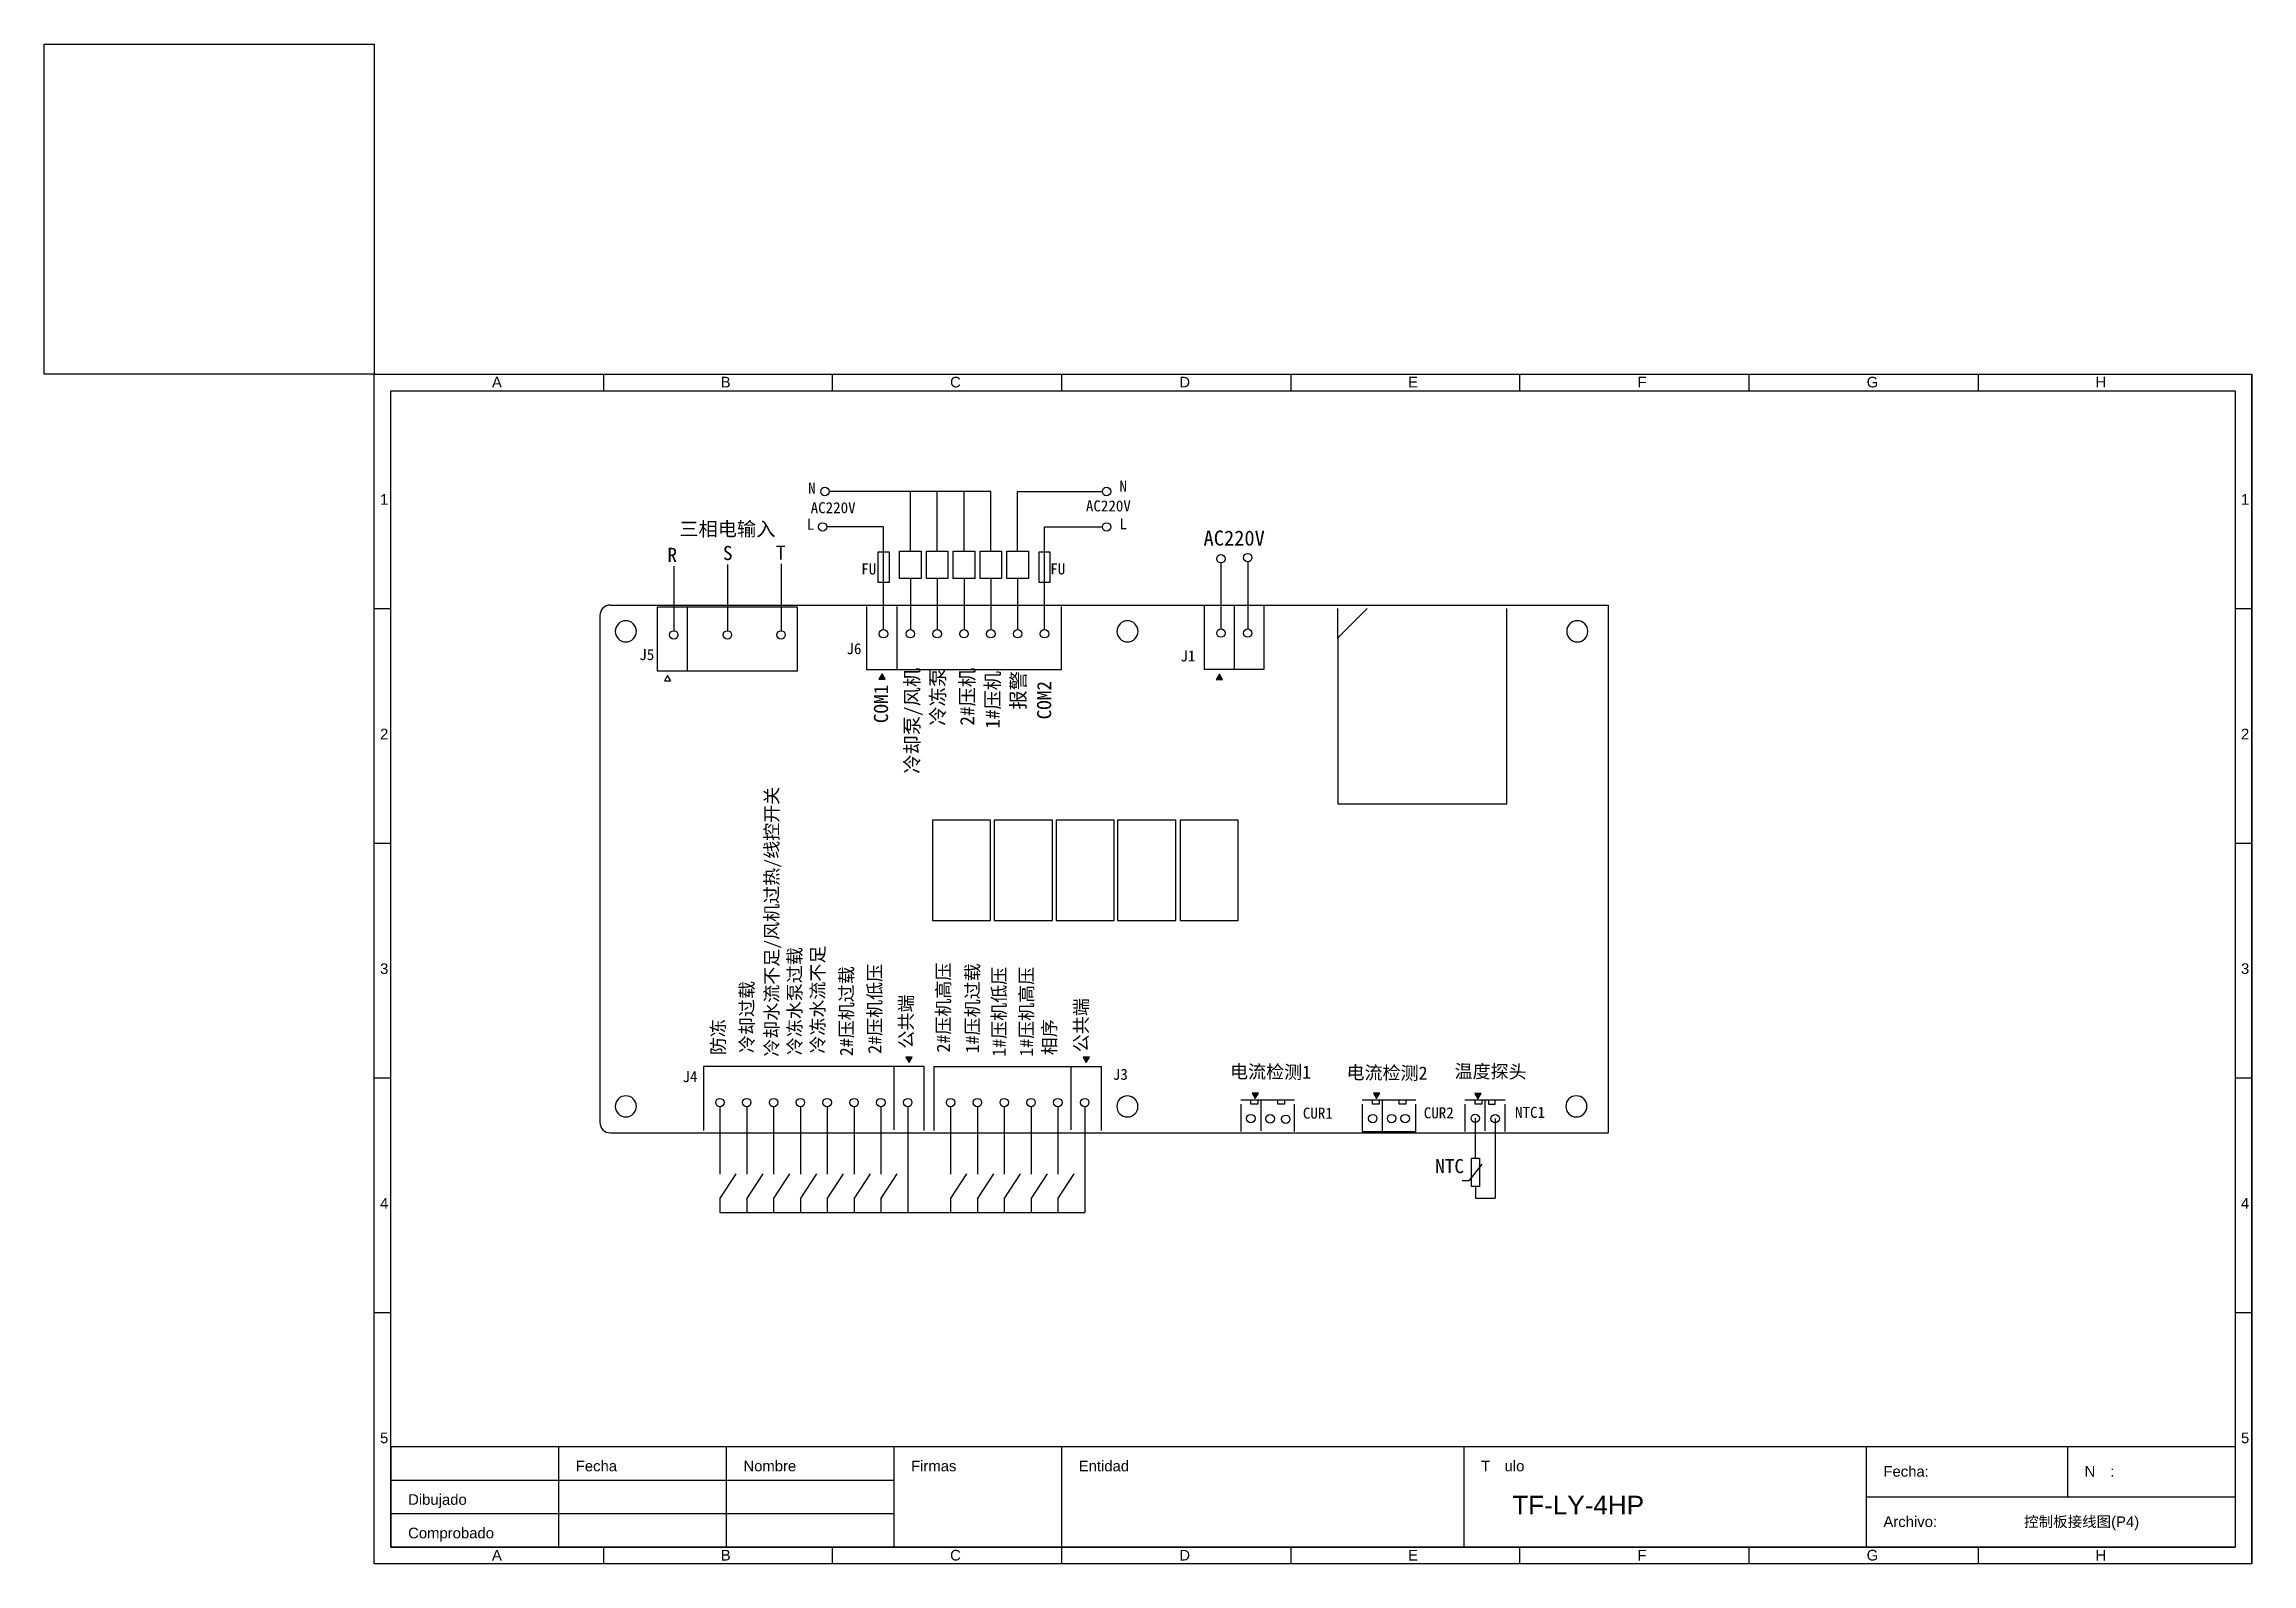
# Model space of a CAD drawing. Extents: x 0 to 654, y 8 to 419.
# Drawn here: x 319.5 to 654, y 8.2 to 238.6 of the extents above; entities that cross this region are included whole.
import ezdxf
from ezdxf.enums import TextEntityAlignment as Align

# ---------------------------------------------------------------- set-up
doc = ezdxf.new("R2010")
doc.units = 0
doc.linetypes.add('ACAD_ISO07W100', pattern=[3, 0, -3])
doc.layers.get('0').update_dxf_attribs({"linetype": 'CONTINUOUS'})
doc.styles.add('仿宋', font='')
doc.styles.get('仿宋').set_extended_font_data('SimSun')

msp = doc.modelspace()

# ---------------------------------------------------------------- texts
at = {"color": 0, "linetype": 'ACAD_ISO07W100', "style": '仿宋'}
for s, height, p in [('N', 1.67, (435.28, 170.43)), ('N', 1.67, (482.46, 170.72)), ('AC220V', 1.668, (435.67, 167.47)), ('AC220V', 1.668, (477.37, 167.74)), ('L', 1.67, (435.09, 164.95)), ('L', 1.67, (482.46, 165.04)), ('AC220V', 2.276, (495.19, 162.56)), ('FU', 1.668, (443.34, 158.18)), ('FU', 1.668, (471.97, 158.18)), ('J6', 1.668, (441.09, 146.1)), ('J5', 1.668, (409.7, 145.2)), ('J1', 1.668, (491.68, 145)), ('J4', 1.668, (416.25, 81.24)), ('J3', 1.668, (481.45, 81.58)), ('CUR1', 1.668, (510.24, 75.7)), ('CUR2', 1.668, (528.56, 75.75)), ('NTC1', 1.668, (542.39, 75.82))]:
    msp.add_text(s, height=height, dxfattribs=at).set_placement(p)
at = {"color": 0, "style": '仿宋'}
for s, height, p in [('三相电输入', 2.138, (415.76, 164.01)), ('R', 2.14, (413.96, 160.08)), ('S', 2.14, (422.38, 160.36)), ('T', 2.14, (430.41, 160.42)), ('NTC', 2.138, (530.29, 67.44))]:
    msp.add_text(s, height=height, dxfattribs=at).set_placement(p)
for s, p in [('冷却泵/风机', (452.1, 144.02)), ('冷冻泵', (455.99, 144.01)), ('2#压机', (460.45, 144.01)), ('COM1', (447.39, 141.46)), ('1#压机', (464.3, 143.54)), ('报警', (468.19, 143.54)), ('COM2', (472.11, 142.03))]:
    msp.add_text(s, height=2.138, rotation=90, dxfattribs=at).set_placement(p, align=Align.RIGHT)
at = {"color": 94, "attachment_point": 1}
for s, insert, char_height in [('{\\fHelvetica|b0|i0|c0|p1;A}', (387.38, 188.14), 1.611), ('{\\fHelvetica|b0|i0|c0|p1;B}', (422.05, 188.14), 1.611), ('{\\fHelvetica|b0|i0|c0|p1;C}', (456.79, 188.14), 1.611), ('{\\fHelvetica|b0|i0|c0|p1;D}', (491.52, 188.14), 1.611), ('{\\fHelvetica|b0|i0|c0|p1;E}', (526.19, 188.14), 1.611), ('{\\fHelvetica|b0|i0|c0|p1;F}', (560.93, 188.14), 1.611), ('{\\fHelvetica|b0|i0|c0|p1;G}', (595.66, 188.14), 1.611), ('{\\fHelvetica|b0|i0|c0|p1;H}', (630.33, 188.14), 1.611), ('{\\fHelvetica|b0|i0|c0|p1;1}', (370.43, 170.36), 1.611), ('{\\fHelvetica|b0|i0|c0|p1;1}', (652.37, 170.36), 1.611), ('{\\fHelvetica|b0|i0|c0|p1;2}', (370.43, 134.8), 1.611), ('{\\fHelvetica|b0|i0|c0|p1;2}', (652.37, 134.8), 1.611), ('{\\fHelvetica|b0|i0|c0|p1;3}', (370.43, 99.24), 1.611), ('{\\fHelvetica|b0|i0|c0|p1;3}', (652.37, 99.24), 1.611), ('{\\fHelvetica|b0|i0|c0|p1;4}', (370.43, 63.68), 1.611), ('{\\fHelvetica|b0|i0|c0|p1;4}', (652.37, 63.68), 1.611), ('{\\fHelvetica|b0|i0|c0|p1;5}', (370.43, 28.12), 1.611), ('{\\fHelvetica|b0|i0|c0|p1;5}', (652.37, 28.12), 1.611), ('{\\fHelvetica|b0|i0|c0|p1;Fecha}', (400.08, 23.86), 1.611), ('{\\fHelvetica|b0|i0|c0|p1;Nombre}', (425.48, 23.86), 1.611), ('{\\fHelvetica|b0|i0|c0|p1;Firmas}', (450.88, 23.86), 1.611), ('{\\fHelvetica|b0|i0|c0|p1;Entidad}', (476.28, 23.86), 1.611), ('{\\fHelvetica|b0|i0|c0|p1;T}', (537.24, 23.86), 1.611), ('{\\fHelvetica|b0|i0|c0|p1;ulo}', (540.8, 23.86), 1.611), ('{\\fHelvetica|b0|i0|c0|p1;Fecha:}', (598.2, 23.04), 1.611), ('{\\fHelvetica|b0|i0|c0|p1;N}', (628.68, 23.04), 1.611), ('{\\fHelvetica|b0|i0|c0|p1;:}', (632.55, 23.04), 1.611), ('{\\fHelvetica|b0|i0|c0|p1;Dibujado}', (374.68, 18.78), 1.611), ('{\\fHelvetica|b0|i0|c0|p2;TF-L\\fHelvetica|b0|i0|c134|p2;Y\\fHelvetica|b0|i0|c0|p2;-\\fHelvetica|b0|i0|c134|p2;4H\\fHelvetica|b0|i0|c0|p2;P}', (541.97, 18.54), 2.82677), ('{\\fHelvetica|b0|i0|c0|p1;Comprobado}', (374.68, 13.7), 1.611), ('{\\fHelvetica|b0|i0|c0|p1;Archivo:}', (598.2, 15.42), 1.611), ('{\\fHelvetica|b0|i0|c0|p1;A}', (387.38, 10.34), 1.611), ('{\\fHelvetica|b0|i0|c0|p1;B}', (422.05, 10.34), 1.611), ('{\\fHelvetica|b0|i0|c0|p1;C}', (456.79, 10.34), 1.611), ('{\\fHelvetica|b0|i0|c0|p1;D}', (491.52, 10.34), 1.611), ('{\\fHelvetica|b0|i0|c0|p1;E}', (526.19, 10.34), 1.611), ('{\\fHelvetica|b0|i0|c0|p1;F}', (560.93, 10.34), 1.611), ('{\\fHelvetica|b0|i0|c0|p1;G}', (595.66, 10.34), 1.611), ('{\\fHelvetica|b0|i0|c0|p1;H}', (630.33, 10.34), 1.611)]:
    msp.add_mtext(s, dxfattribs=dict(at, insert=insert, char_height=char_height))
at = {"color": 0, "char_height": 2, "attachment_point": 1, "rotation": 90, "style": '仿宋'}
for s, insert in [('冷却水流不足/风机过热/线控开关', (428.76, 85.08)), ('冷冻水泵过载', (432.25, 85.32)), ('冷冻水流不足', (435.74, 85.56)), ('2#压机过载', (440.09, 85.16)), ('2#压机低压', (444.36, 85.52)), ('2#压机高压', (454.77, 85.72)), ('1#压机过载', (459.17, 85.6)), ('1#压机低压', (463.2, 85.08)), ('1#压机高压', (467.35, 85.08)), ('冷却过载', (425, 85.64)), ('公共端', (449.13, 86.31)), ('公共端', (475.64, 85.77)), ('防冻', (420.65, 85.32)), ('相序', (470.84, 85.32))]:
    msp.add_mtext(s, dxfattribs=dict(at, insert=insert))
at = {"char_height": 2, "attachment_point": 1, "rotation": 359.4553, "style": '仿宋'}
for s, insert in [('电流检测1', (499.23, 83.86)), ('电流检测2', (516.87, 83.71)), ('温度探头', (533.24, 83.9))]:
    msp.add_mtext(s, dxfattribs=dict(at, insert=insert))
at = {"color": 94, "insert": (619.51, 15.42), "char_height": 1.61095, "width": 20.2376, "attachment_point": 1}
msp.add_mtext('{\\fSimSun|b0|i0|c134|p2;控制板接线图\\fHelvetica|b0|i0|c0|p1;(P\\fHelvetica|b0|i0|c134|p1;4\\fHelvetica|b0|i0|c0|p1;)}', dxfattribs=at)

# ---------------------------------------------------------------- linework, layer by layer
for p, q in [((462.96, 170.76), (438.47, 170.76)), ((450.77, 161.7), (450.77, 170.76)), ((454.83, 161.7), (454.83, 170.76)), ((458.9, 161.7), (458.9, 170.76)), ((462.96, 161.7), (462.96, 170.76)), ((467.03, 161.7), (467.03, 170.76)), ((467.03, 170.76), (479.88, 170.76)), ((446.71, 165.39), (438.13, 165.39)), ((446.71, 149.84), (446.71, 165.39)), ((471.09, 149.84), (471.09, 165.39)), ((471.09, 165.39), (479.88, 165.39)), ((414.93, 159.46), (414.93, 149.65)), ((423.05, 159.69), (423.05, 149.65)), ((431.18, 159.8), (431.18, 149.65)), ((450.77, 157.55), (450.77, 149.84)), ((454.83, 157.55), (454.83, 149.84)), ((458.9, 157.55), (458.9, 149.84)), ((462.96, 157.55), (462.96, 149.84)), ((467.03, 157.55), (467.03, 149.84)), ((497.82, 159.94), (497.82, 149.94)), ((501.88, 160.09), (501.88, 149.94)), ((403.73, 151.95), (403.73, 75.15)), ((433.69, 153.23), (412.41, 153.23)), ((412.41, 153.23), (412.41, 143.55)), ((416.96, 153.15), (416.96, 143.55)), ((433.69, 143.55), (433.69, 153.23)), ((444.19, 143.73), (444.19, 153.33)), ((448.74, 153.33), (448.74, 143.73)), ((473.6, 153.33), (473.6, 143.73)), ((495.3, 153.44), (495.3, 143.84)), ((499.85, 153.44), (499.85, 143.84)), ((504.39, 143.84), (504.39, 153.44)), ((515.56, 148.44), (515.56, 153)), ((519.96, 153), (515.56, 148.6)), ((541.16, 123.4), (541.16, 153)), ((515.56, 148.6), (515.56, 123.4)), ((495.3, 143.84), (504.39, 143.84)), ((412.41, 143.55), (433.69, 143.55)), ((413.98, 142.87), (413.5, 142.06)), ((413.5, 142.06), (414.45, 142.08)), ((414.46, 142.06), (413.98, 142.87)), ((473.6, 143.73), (444.19, 143.73)), ((446.48, 143.13), (446, 142.32)), ((446, 142.32), (446.96, 142.32)), ((446.48, 142.83), (446.18, 142.32)), ((446.18, 142.32), (446.38, 142.32)), ((446.38, 142.32), (446.58, 142.63)), ((446.58, 142.32), (446.38, 142.32)), ((446.38, 142.32), (446.48, 142.32)), ((446.96, 142.32), (446.48, 143.13)), ((446.48, 143.13), (446.48, 142.83)), ((446.69, 142.52), (446.48, 142.83)), ((446.48, 142.32), (446.69, 142.52)), ((446.58, 142.32), (446.48, 142.32)), ((446.48, 142.32), (446.79, 142.32)), ((446.69, 142.52), (446.58, 142.63)), ((446.58, 142.63), (446.69, 142.52)), ((446.58, 142.63), (446.58, 142.32)), ((446.69, 142.32), (446.58, 142.32)), ((446.69, 142.52), (446.69, 142.32)), ((446.79, 142.32), (446.69, 142.52)), ((497.59, 143.08), (497.11, 142.26)), ((497.11, 142.26), (498.07, 142.26)), ((497.59, 142.77), (497.29, 142.26)), ((497.29, 142.26), (497.49, 142.26)), ((497.49, 142.26), (497.69, 142.57)), ((497.69, 142.26), (497.49, 142.26)), ((497.49, 142.26), (497.59, 142.26)), ((498.07, 142.26), (497.59, 143.08)), ((497.59, 143.08), (497.59, 142.77)), ((497.8, 142.47), (497.59, 142.77)), ((497.59, 142.26), (497.8, 142.47)), ((497.69, 142.26), (497.59, 142.26)), ((497.59, 142.26), (497.9, 142.26)), ((497.8, 142.47), (497.69, 142.57)), ((497.69, 142.57), (497.8, 142.47)), ((497.69, 142.57), (497.69, 142.26)), ((497.8, 142.26), (497.69, 142.26)), ((497.8, 142.47), (497.8, 142.26)), ((497.9, 142.26), (497.8, 142.47)), ((462.94, 120.92), (454.14, 120.92)), ((454.14, 120.92), (454.14, 105.72)), ((462.94, 105.72), (462.94, 120.92)), ((472.29, 120.92), (463.49, 120.92)), ((463.49, 120.92), (463.49, 105.72)), ((472.29, 105.72), (472.29, 120.92)), ((481.64, 120.92), (472.84, 120.92)), ((472.84, 120.92), (472.84, 105.72)), ((481.64, 105.72), (481.64, 120.92)), ((490.98, 120.92), (482.18, 120.92)), ((482.18, 120.92), (482.18, 105.72)), ((490.98, 105.72), (490.98, 120.92)), ((500.43, 120.92), (491.63, 120.92)), ((491.63, 120.92), (491.63, 105.72)), ((500.43, 105.72), (500.43, 120.92)), ((515.56, 123.4), (541.16, 123.4)), ((454.14, 105.72), (462.94, 105.72)), ((463.49, 105.72), (472.29, 105.72)), ((472.84, 105.72), (481.64, 105.72)), ((482.18, 105.72), (490.98, 105.72)), ((491.63, 105.72), (500.43, 105.72)), ((451.07, 85), (450.11, 85)), ((450.11, 85), (450.59, 84.19)), ((450.59, 85), (450.28, 85)), ((450.28, 85), (450.39, 84.8)), ((450.39, 84.8), (450.39, 85)), ((450.39, 85), (450.49, 85)), ((450.59, 85), (450.39, 84.8)), ((450.39, 84.8), (450.49, 84.7)), ((450.49, 84.7), (450.39, 84.8)), ((450.39, 84.8), (450.59, 84.49)), ((450.49, 85), (450.69, 85)), ((450.49, 84.7), (450.49, 85)), ((450.49, 85), (450.59, 85)), ((450.69, 85), (450.49, 84.7)), ((450.69, 85), (450.59, 85)), ((450.59, 84.49), (450.89, 85)), ((450.59, 84.19), (451.07, 85)), ((450.59, 84.19), (450.59, 84.49)), ((450.89, 85), (450.69, 85)), ((477.89, 85), (476.93, 85)), ((476.93, 85), (477.41, 84.19)), ((477.41, 85), (477.11, 85)), ((477.11, 85), (477.21, 84.8)), ((477.21, 84.8), (477.21, 85)), ((477.21, 85), (477.31, 85)), ((477.41, 85), (477.21, 84.8)), ((477.21, 84.8), (477.31, 84.7)), ((477.31, 84.7), (477.21, 84.8)), ((477.21, 84.8), (477.41, 84.49)), ((477.31, 85), (477.51, 85)), ((477.31, 84.7), (477.31, 85)), ((477.31, 85), (477.41, 85)), ((477.51, 85), (477.31, 84.7)), ((477.51, 85), (477.41, 85)), ((477.41, 84.49), (477.72, 85)), ((477.41, 84.19), (477.89, 85)), ((477.41, 84.19), (477.41, 84.49)), ((477.72, 85), (477.51, 85)), ((452.88, 83.59), (419.41, 83.59)), ((419.41, 83.59), (419.41, 73.91)), ((448.33, 73.99), (448.33, 83.59)), ((452.88, 73.91), (452.88, 83.59)), ((454.36, 73.91), (454.36, 83.59)), ((454.36, 83.59), (479.7, 83.59)), ((475.16, 73.99), (475.16, 83.59)), ((479.7, 83.59), (479.7, 73.91)), ((421.92, 77.49), (421.92, 67.29)), ((425.98, 77.49), (425.98, 67.29)), ((430.05, 77.49), (430.05, 67.29)), ((434.11, 77.49), (434.11, 67.29)), ((438.17, 77.49), (438.17, 67.29)), ((442.24, 77.49), (442.24, 67.29)), ((446.3, 77.49), (446.3, 67.29)), ((450.37, 77.49), (450.37, 61.47)), ((456.87, 77.49), (456.87, 67.29)), ((460.93, 77.49), (460.93, 67.29)), ((465, 77.49), (465, 67.29)), ((469.06, 77.49), (469.06, 67.29)), ((473.12, 77.49), (473.12, 67.29)), ((477.19, 77.49), (477.19, 61.47)), ((500.86, 78.53), (508.99, 78.53)), ((500.86, 77.92), (500.86, 73.76)), ((502.38, 77.92), (502.38, 78.43)), ((503.4, 77.92), (502.38, 77.92)), ((503.5, 79.56), (502.54, 79.56)), ((502.54, 79.56), (503.02, 78.75)), ((503.02, 79.56), (502.71, 79.56)), ((502.71, 79.56), (502.82, 79.36)), ((502.82, 79.36), (502.82, 79.56)), ((502.82, 79.56), (502.92, 79.56)), ((503.02, 79.56), (502.82, 79.36)), ((502.82, 79.36), (502.92, 79.25)), ((502.92, 79.25), (502.82, 79.36)), ((502.82, 79.36), (503.02, 79.05)), ((502.92, 79.56), (503.12, 79.56)), ((502.92, 79.25), (502.92, 79.56)), ((502.92, 79.56), (503.02, 79.56)), ((503.12, 79.56), (502.92, 79.25)), ((503.12, 79.56), (503.02, 79.56)), ((503.02, 79.05), (503.32, 79.56)), ((503.02, 78.75), (503.5, 79.56)), ((503.02, 78.75), (503.02, 79.05)), ((503.32, 79.56), (503.12, 79.56)), ((503.4, 78.43), (503.4, 77.92)), ((503.91, 73.86), (503.91, 78.43)), ((506.45, 77.92), (506.45, 78.43)), ((507.46, 77.92), (506.45, 77.92)), ((507.46, 78.43), (507.46, 77.92)), ((508.99, 73.76), (508.99, 77.92)), ((519.25, 78.53), (527.38, 78.53)), ((519.25, 77.92), (519.25, 73.76)), ((520.77, 77.92), (520.77, 78.43)), ((521.79, 77.92), (520.77, 77.92)), ((521.89, 79.56), (520.93, 79.56)), ((520.93, 79.56), (521.41, 78.75)), ((521.41, 79.56), (521.1, 79.56)), ((521.1, 79.56), (521.2, 79.36)), ((521.2, 79.36), (521.2, 79.56)), ((521.2, 79.56), (521.31, 79.56)), ((521.41, 79.56), (521.2, 79.36)), ((521.2, 79.36), (521.31, 79.25)), ((521.31, 79.25), (521.2, 79.36)), ((521.2, 79.36), (521.41, 79.05)), ((521.31, 79.56), (521.51, 79.56)), ((521.31, 79.25), (521.31, 79.56)), ((521.31, 79.56), (521.41, 79.56)), ((521.51, 79.56), (521.31, 79.25)), ((521.51, 79.56), (521.41, 79.56)), ((521.41, 79.05), (521.71, 79.56)), ((521.41, 78.75), (521.89, 79.56)), ((521.41, 78.75), (521.41, 79.05)), ((521.71, 79.56), (521.51, 79.56)), ((521.79, 78.43), (521.79, 77.92)), ((522.3, 73.86), (522.3, 78.43)), ((524.84, 77.92), (524.84, 78.43)), ((525.85, 77.92), (524.84, 77.92)), ((525.85, 78.43), (525.85, 77.92)), ((527.38, 73.76), (527.38, 77.92)), ((534.8, 78.53), (540.89, 78.53)), ((534.8, 77.92), (534.8, 73.76)), ((537.23, 79.53), (536.27, 79.53)), ((536.27, 79.53), (536.75, 78.72)), ((536.32, 77.92), (536.32, 78.43)), ((537.34, 77.92), (536.32, 77.92)), ((536.75, 79.53), (536.44, 79.53)), ((536.44, 79.53), (536.54, 79.33)), ((536.54, 79.33), (536.54, 79.53)), ((536.54, 79.53), (536.65, 79.53)), ((536.75, 79.53), (536.54, 79.33)), ((536.54, 79.33), (536.65, 79.23)), ((536.65, 79.23), (536.54, 79.33)), ((536.54, 79.33), (536.75, 79.02)), ((536.65, 79.53), (536.85, 79.53)), ((536.65, 79.23), (536.65, 79.53)), ((536.65, 79.53), (536.75, 79.53)), ((536.85, 79.53), (536.65, 79.23)), ((536.85, 79.53), (536.75, 79.53)), ((536.75, 79.02), (537.05, 79.53)), ((536.75, 78.72), (537.23, 79.53)), ((536.75, 78.72), (536.75, 79.02)), ((537.05, 79.53), (536.85, 79.53)), ((537.34, 78.43), (537.34, 77.92)), ((537.84, 73.86), (537.84, 78.43)), ((538.35, 78.43), (538.35, 77.92)), ((538.35, 77.92), (539.37, 77.92)), ((539.37, 77.92), (539.37, 78.43)), ((540.89, 73.76), (540.89, 77.92)), ((519.25, 73.76), (527.38, 73.76)), ((536.36, 75.75), (536.36, 69.73)), ((539.37, 75.7), (539.37, 63.63)), ((421.92, 63.55), (424.4, 67.36)), ((425.98, 63.55), (428.46, 67.36)), ((430.05, 63.55), (432.52, 67.36)), ((434.11, 63.55), (436.59, 67.36)), ((438.17, 63.55), (440.65, 67.36)), ((442.24, 63.55), (444.72, 67.36)), ((446.3, 63.55), (448.78, 67.36)), ((456.87, 63.55), (459.35, 67.36)), ((460.93, 63.55), (463.41, 67.36)), ((465, 63.55), (467.47, 67.36)), ((469.06, 63.55), (471.54, 67.36)), ((473.12, 63.55), (475.6, 67.36)), ((537.35, 68.8), (535.37, 66.25)), ((421.92, 63.55), (421.92, 61.47)), ((425.98, 63.55), (425.98, 61.47)), ((430.05, 63.55), (430.05, 61.47)), ((434.11, 63.55), (434.11, 61.47)), ((438.17, 63.55), (438.17, 61.47)), ((442.24, 63.55), (442.24, 61.47)), ((446.3, 63.55), (446.3, 61.47)), ((456.87, 63.55), (456.87, 61.47)), ((460.93, 63.55), (460.93, 61.47)), ((465, 63.55), (465, 61.47)), ((469.06, 63.55), (469.06, 61.47)), ((473.12, 63.55), (473.12, 61.47)), ((535.37, 66.25), (534.36, 66.27)), ((536.4, 65.41), (536.42, 63.63)), ((536.42, 63.63), (539.37, 63.63)), ((421.92, 61.47), (456.87, 61.47)), ((456.87, 61.47), (477.19, 61.47))]:
    msp.add_line(p, q)
at = {"linetype": 'CONTINUOUS'}
for p, q in [((405.33, 153.55), (556.51, 153.55)), ((556.51, 153.55), (556.51, 73.55)), ((405.33, 73.55), (556.51, 73.55))]:
    msp.add_line(p, q, dxfattribs=at)
for points in [[(319.54, 238.56), (369.54, 238.56), (369.54, 188.56), (319.54, 188.56)], [(445.92, 161.61), (447.54, 161.61), (447.54, 156.94), (445.92, 156.94)], [(449.15, 161.7), (452.39, 161.7), (452.39, 157.55), (449.15, 157.55)], [(453.21, 161.7), (456.46, 161.7), (456.46, 157.55), (453.21, 157.55)], [(457.28, 161.7), (460.52, 161.7), (460.52, 157.55), (457.28, 157.55)], [(461.34, 161.7), (464.58, 161.7), (464.58, 157.55), (461.34, 157.55)], [(465.41, 161.7), (468.65, 161.7), (468.65, 157.55), (465.41, 157.55)], [(470.3, 161.61), (471.92, 161.61), (471.92, 156.94), (470.3, 156.94)], [(535.8, 69.73), (537, 69.73), (537, 65.41), (535.8, 65.41)]]:
    msp.add_lwpolyline(points, close=True)
at = {"color": 94}
for points in [[(438.94, 188.56), (438.94, 186.02)], [(473.68, 188.56), (473.68, 186.02)], [(508.41, 188.56), (508.41, 186.02)], [(543.08, 188.56), (543.08, 186.02)], [(577.82, 188.56), (577.82, 186.02)], [(612.55, 188.56), (612.55, 186.02)], [(369.54, 153), (372.08, 153)], [(651.48, 153), (654.02, 153)], [(369.54, 117.44), (372.08, 117.44)], [(651.48, 117.44), (654.02, 117.44)], [(369.54, 81.88), (372.08, 81.88)], [(651.48, 81.88), (654.02, 81.88)], [(369.54, 46.32), (372.08, 46.32)], [(651.48, 46.32), (654.02, 46.32)], [(404.27, 10.76), (404.27, 8.22)], [(438.94, 10.76), (438.94, 8.22)], [(473.68, 10.76), (473.68, 8.22)], [(508.41, 10.76), (508.41, 8.22)], [(543.08, 10.76), (543.08, 8.22)], [(577.82, 10.76), (577.82, 8.22)], [(612.55, 10.76), (612.55, 8.22)]]:
    msp.add_lwpolyline(points, dxfattribs=at)
at = {"color": 0}
for centre in [(437.83, 170.76), (480.51, 170.76), (437.49, 165.39), (480.51, 165.39), (497.83, 160.57), (501.89, 160.73), (414.93, 149.02), (423.05, 149.02), (431.18, 149.02), (446.71, 149.2), (450.77, 149.2), (454.83, 149.2), (458.9, 149.2), (462.96, 149.2), (467.03, 149.2), (471.09, 149.2), (497.82, 149.3), (501.88, 149.3), (421.92, 78.13), (425.98, 78.13), (430.05, 78.13), (434.11, 78.13), (438.17, 78.13), (442.24, 78.13), (446.3, 78.13), (450.37, 78.13), (456.87, 78.13), (460.93, 78.13), (465, 78.13), (469.06, 78.13), (473.12, 78.13), (477.19, 78.13), (502.36, 75.71), (505.29, 75.67), (507.65, 75.61), (520.83, 75.71), (523.69, 75.71), (525.74, 75.71), (536.36, 75.75), (539.37, 75.7)]:
    msp.add_circle(centre, 0.638, dxfattribs=at)
for centre, start, end in [((405.33, 151.95), 90, 180), ((407.67, 149.56), 0, 180), ((483.67, 149.56), 0, 180), ((551.82, 149.56), 0, 180), ((407.67, 149.56), 180, 0), ((483.67, 149.56), 180, 0), ((551.82, 149.56), 180, 0), ((407.67, 77.56), 0, 180), ((407.67, 77.56), 180, 0), ((483.65, 77.55), 0, 180), ((483.65, 77.55), 180, 0), ((551.68, 77.56), 0, 180), ((551.68, 77.56), 180, 0), ((405.33, 75.15), 180, 270)]:
    msp.add_arc(centre, 1.6, start, end)
at = {"color": 94}
for points in [[(369.54, 188.56), (369.54, 188.56), (654.02, 188.56), (654.02, 188.56)], [(369.54, 8.22), (369.54, 8.22), (369.54, 188.56), (369.54, 188.56)], [(404.27, 188.56), (404.27, 188.56), (404.27, 186.02), (404.27, 186.02)], [(654.02, 188.56), (654.02, 188.56), (654.02, 8.22), (654.02, 8.22)], [(654.02, 8.22), (654.02, 8.22), (654.02, 188.56), (654.02, 188.56)], [(372.08, 186.02), (372.08, 186.02), (651.48, 186.02), (651.48, 186.02)], [(372.08, 10.76), (372.08, 10.76), (372.08, 186.02), (372.08, 186.02)], [(651.48, 186.02), (651.48, 186.02), (651.48, 10.76), (651.48, 10.76)], [(372.08, 26), (372.08, 26), (651.48, 26), (651.48, 26)], [(372.08, 26), (372.08, 26), (372.08, 10.76), (372.08, 10.76)], [(397.48, 26), (397.48, 26), (397.48, 10.76), (397.48, 10.76)], [(422.88, 26), (422.88, 26), (422.88, 10.76), (422.88, 10.76)], [(448.28, 26), (448.28, 26), (448.28, 10.76), (448.28, 10.76)], [(473.68, 26), (473.68, 26), (473.68, 10.76), (473.68, 10.76)], [(534.64, 26), (534.64, 26), (534.64, 10.76), (534.64, 10.76)], [(595.6, 26), (595.6, 26), (595.6, 10.76), (595.6, 10.76)], [(626.08, 26), (626.08, 26), (626.08, 18.38), (626.08, 18.38)], [(651.48, 26), (651.48, 26), (651.48, 10.76), (651.48, 10.76)], [(372.08, 20.92), (372.08, 20.92), (448.28, 20.92), (448.28, 20.92)], [(595.6, 18.38), (595.6, 18.38), (651.48, 18.38), (651.48, 18.38)], [(372.08, 15.84), (372.08, 15.84), (448.28, 15.84), (448.28, 15.84)], [(651.48, 10.76), (651.48, 10.76), (372.08, 10.76), (372.08, 10.76)], [(372.08, 10.76), (372.08, 10.76), (651.48, 10.76), (651.48, 10.76)], [(654.02, 8.22), (654.02, 8.22), (369.54, 8.22), (369.54, 8.22)]]:
    msp.add_open_spline(points, degree=3, dxfattribs=at)

msp.set_redraw_order([(e.dxf.handle, doc.entitydb.next_handle()) for e in msp.query("TEXT MTEXT ATTDEF DIMENSION ARC_DIMENSION")])  # texts and dimensions are drawn at this point

doc.saveas('drawing.dxf')
